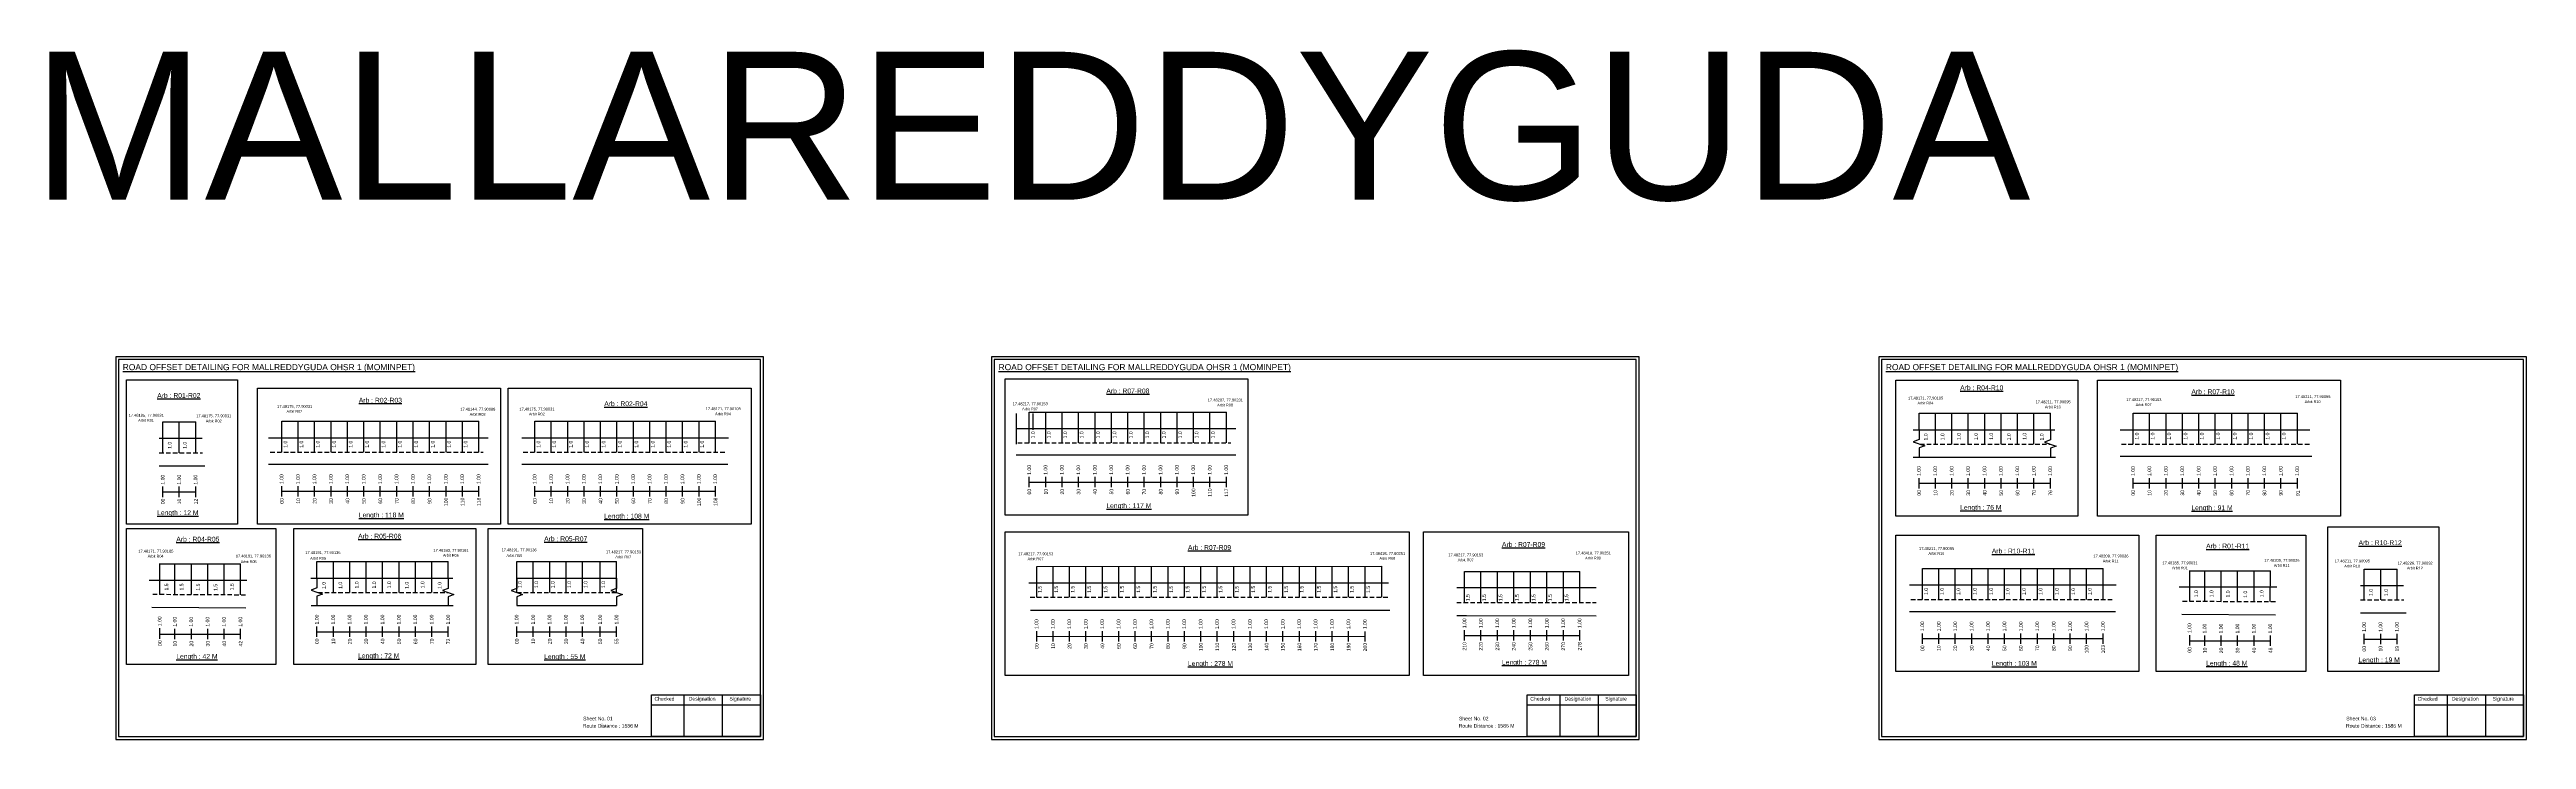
# Model space of a CAD drawing. Header units: inches. Extents: x -117 to 51867, y -12715 to 3423.
# Drawn here: x 28988 to 31040, y -529 to 42 of the extents above; entities that cross this region are included whole.
import ezdxf

# ---------------------------------------------------------------- set-up
doc = ezdxf.new("R2010")
doc.units = ezdxf.units.IN
doc.header["$MEASUREMENT"] = 0
doc.linetypes.add('DASHED2', pattern=[0.375, 0.25, -0.125])
doc.layers.add('PDF_Geometry', color=7, linetype='Continuous')
doc.layers.add('PDF_Text', color=5, linetype='Continuous')
doc.styles.add('PDF Arial', font='arial.ttf')
doc.styles.get("Standard").update_dxf_attribs({"font": 'arial.ttf'})

msp = doc.modelspace()

# ---------------------------------------------------------------- linework, layer by layer
at = {"color": 5}
for p, q in [((29082.3, -266.1), (29109.5, -266.1)), ((29180.8, -265.6), (29344, -265.6)), ((29390.4, -265.6), (29540, -265.6)), ((29800, -258), (29963.2, -258)), ((30537, -259), (30645.8, -259)), ((30714.4, -259), (30850.4, -259)), ((29079.8, -383.7), (29146.7, -383.7)), ((29209.9, -381.8), (29318.7, -381.8)), ((29375.5, -381.8), (29458.1, -381.8)), ((29806.1, -385.7), (30092.1, -385.5)), ((30539.8, -387.5), (30689.4, -387.5)), ((30761.2, -389.4), (30828.1, -389.4)), ((30905.8, -387.9), (30933, -387.9)), ((30160.5, -390), (30256, -390))]:
    msp.add_line(p, q, dxfattribs=at)
for p, q in [((29082.3, -291.6), (29082.3, -266.1)), ((29095.9, -291.6), (29095.9, -266.1)), ((29109.5, -291.6), (29109.5, -266.1)), ((29180.8, -291.2), (29180.8, -265.6)), ((29194.4, -291.2), (29194.4, -265.6)), ((29208, -291.2), (29208, -265.6)), ((29221.6, -291.2), (29221.6, -265.6)), ((29235.2, -291.2), (29235.2, -265.6)), ((29248.8, -291.2), (29248.8, -265.6)), ((29262.4, -291.2), (29262.4, -265.6)), ((29276, -291.2), (29276, -265.6)), ((29289.6, -291.2), (29289.6, -265.6)), ((29303.2, -291.2), (29303.2, -265.6)), ((29316.8, -291.2), (29316.8, -265.6)), ((29330.4, -291.2), (29330.4, -265.6)), ((29344, -291.2), (29344, -265.6)), ((29390.4, -291.2), (29390.4, -265.6)), ((29404, -291.2), (29404, -265.6)), ((29417.6, -291.2), (29417.6, -265.6)), ((29431.2, -291.2), (29431.2, -265.6)), ((29444.8, -291.2), (29444.8, -265.6)), ((29458.4, -291.2), (29458.4, -265.6)), ((29472, -291.2), (29472, -265.6)), ((29485.6, -291.2), (29485.6, -265.6)), ((29499.2, -291.2), (29499.2, -265.6)), ((29512.8, -291.2), (29512.8, -265.6)), ((29526.4, -291.2), (29526.4, -265.6)), ((29540, -291.2), (29540, -265.6)), ((29789.5, -284.6), (29789.5, -259.1)), ((29800, -283.5), (29800, -258)), ((29803.1, -272.8), (29803.1, -259.1)), ((29813.6, -283.5), (29813.6, -258)), ((29827.2, -283.5), (29827.2, -258)), ((29840.8, -283.5), (29840.8, -258)), ((29854.4, -283.5), (29854.4, -258)), ((29868, -283.5), (29868, -258)), ((29881.6, -283.5), (29881.6, -258)), ((29895.2, -283.5), (29895.2, -258)), ((29908.8, -283.5), (29908.8, -258)), ((29922.4, -283.5), (29922.4, -258)), ((29936, -283.5), (29936, -258)), ((29949.6, -283.5), (29949.6, -258)), ((29963.2, -283.5), (29963.2, -258)), ((30537, -272.6), (30537, -259)), ((30550.6, -284.5), (30550.6, -259)), ((30564.2, -284.5), (30564.2, -259)), ((30577.8, -284.5), (30577.8, -259)), ((30591.4, -284.5), (30591.4, -259)), ((30605, -284.5), (30605, -259)), ((30618.6, -284.5), (30618.6, -259)), ((30632.2, -284.5), (30632.2, -259)), ((30645.8, -272.6), (30645.8, -259)), ((30714.4, -284.5), (30714.4, -259)), ((30728, -284.5), (30728, -259)), ((30741.6, -284.5), (30741.6, -259)), ((30755.2, -284.5), (30755.2, -259)), ((30768.8, -284.5), (30768.8, -259)), ((30782.4, -284.5), (30782.4, -259)), ((30796, -284.5), (30796, -259)), ((30809.6, -284.5), (30809.6, -259)), ((30823.2, -284.5), (30823.2, -259)), ((30836.8, -284.5), (30836.8, -259)), ((30850.4, -284.5), (30850.4, -259)), ((29079.3, -279.7), (29114.7, -279.7)), ((29169.9, -279.3), (29351.8, -279.3)), ((29379.5, -279.3), (29550.9, -279.3)), ((29789.1, -271.6), (29971, -271.6)), ((30532, -272.6), (30649.6, -272.6)), ((30703.5, -272.6), (30860.6, -272.6)), ((29079.3, -302.4), (29117.1, -302.4)), ((29351.8, -301.5), (29169.9, -301.5)), ((29550.2, -301.5), (29379.5, -301.5)), ((29971, -293.8), (29789.1, -293.8)), ((30532.1, -295.3), (30649.9, -295.3)), ((30862.5, -294.8), (30703.5, -294.8)), ((29079.8, -408.9), (29079.8, -383.4)), ((29092.3, -409), (29092.3, -383.7)), ((29105.9, -409), (29105.9, -383.7)), ((29119.5, -409), (29119.5, -383.7)), ((29133.1, -409.2), (29133.1, -383.7)), ((29146.5, -409.2), (29146.7, -383.7)), ((29209.9, -395.5), (29209.9, -381.8)), ((29223.5, -407.4), (29223.5, -381.8)), ((29237.1, -407.4), (29237.1, -381.8)), ((29250.7, -407.4), (29250.7, -381.8)), ((29264.3, -407.4), (29264.3, -381.8)), ((29277.9, -407.4), (29277.9, -381.8)), ((29291.5, -407.4), (29291.5, -381.8)), ((29305.1, -407.4), (29305.1, -381.8)), ((29318.7, -395.5), (29318.7, -381.8)), ((29375.5, -407.4), (29375.5, -381.8)), ((29389.1, -407.4), (29389.1, -381.8)), ((29402.7, -407.4), (29402.7, -381.8)), ((29416.3, -407.4), (29416.3, -381.8)), ((29429.9, -407.4), (29429.9, -381.8)), ((29444.5, -407.4), (29444.5, -381.8)), ((29458.1, -407.4), (29458.1, -381.8)), ((29806.1, -411.2), (29806.1, -385.7)), ((29819.7, -411.2), (29819.7, -385.7)), ((29833.3, -411.2), (29833.3, -385.7)), ((29846.9, -411.2), (29846.9, -385.7)), ((29860.5, -411.2), (29860.5, -385.7)), ((29874.1, -411.2), (29874.1, -385.7)), ((29887.7, -411.2), (29887.7, -385.7)), ((29901.3, -411.2), (29901.3, -385.7)), ((29914.9, -411.2), (29914.9, -385.7)), ((29928.5, -411.2), (29928.5, -385.7)), ((29942.1, -411.2), (29942.1, -385.7)), ((29955.7, -411.2), (29955.7, -385.7)), ((29969.3, -411.2), (29969.3, -385.7)), ((29982.9, -411.2), (29982.9, -385.7)), ((29996.5, -411.2), (29996.5, -385.7)), ((30010.1, -411.2), (30010.1, -385.7)), ((30023.7, -411.2), (30023.7, -385.7)), ((30037.3, -411.2), (30037.3, -385.7)), ((30050.9, -411.2), (30050.9, -385.7)), ((30064.5, -411.2), (30064.5, -385.7)), ((30078.2, -411.1), (30078.2, -385.8)), ((30092.1, -411.1), (30092.1, -385.5)), ((30539.8, -413), (30539.8, -387.5)), ((30553.4, -413), (30553.4, -387.5)), ((30567, -413), (30567, -387.5)), ((30580.6, -413), (30580.6, -387.5)), ((30594.2, -413), (30594.2, -387.5)), ((30607.8, -413), (30607.8, -387.5)), ((30621.4, -413), (30621.4, -387.5)), ((30635, -413), (30635, -387.5)), ((30648.6, -413), (30648.6, -387.5)), ((30662.2, -413), (30662.2, -387.5)), ((30675.8, -413), (30675.8, -387.5)), ((30689.4, -413), (30689.4, -387.5)), ((30761.2, -414.6), (30761.2, -389.1)), ((30773.7, -414.7), (30773.7, -389.4)), ((30787.3, -414.7), (30787.3, -389.4)), ((30800.9, -414.6), (30800.9, -389.4)), ((30814.5, -414.9), (30814.5, -389.4)), ((30827.9, -414.9), (30828.1, -389.4)), ((30905.8, -413.5), (30905.8, -387.9)), ((30919.4, -413.5), (30919.4, -387.9)), ((30933, -413.5), (30933, -387.9)), ((29151.9, -397.4), (29071, -397.4)), ((29204.9, -395.5), (29322.5, -395.4)), ((29375.5, -395.5), (29458.1, -395.5)), ((29799.7, -399.3), (30097.6, -399.3)), ((30269.6, -403.6), (30154.1, -403.6)), ((30160.5, -415.5), (30160.5, -390)), ((30174.1, -415.5), (30174.1, -390)), ((30187.7, -415.5), (30187.7, -390)), ((30201.3, -415.5), (30201.3, -390)), ((30215.2, -415.5), (30215.2, -390)), ((30228.8, -415.5), (30228.8, -390)), ((30242.4, -415.5), (30242.4, -390)), ((30256, -415.5), (30256, -390)), ((30529, -401.1), (30700.3, -401.1)), ((30833.3, -403), (30752.4, -403)), ((30902.8, -401.6), (30938.2, -401.6)), ((29073.2, -419.6), (29150.9, -420)), ((29205, -418.2), (29322.8, -418.2)), ((29375.5, -418.2), (29458.1, -418.2)), ((29801, -421.9), (30098.5, -422)), ((30154.1, -426.3), (30162.2, -426.3)), ((30162.2, -426.3), (30269.6, -426.6)), ((30699.6, -423.3), (30529, -423.3)), ((30754.6, -425.2), (30832.3, -425.7)), ((30902.8, -424.3), (30940.6, -424.3))]:
    msp.add_line(p, q)
at = {"linetype": 'DASHED2', "ltscale": 15}
for p, q in [((29790.4, -283.5), (29966.8, -283.5)), ((30537.7, -284.5), (30645.8, -284.5)), ((30704.7, -284.5), (30860.6, -284.5)), ((29079.3, -291.6), (29115.2, -291.6)), ((29171.2, -291.2), (29347.6, -291.2)), ((29380.8, -291.2), (29548.4, -291.2)), ((29073.9, -408.8), (29152.2, -409.2)), ((29210.7, -407.4), (29318.7, -407.4)), ((29375.5, -407.4), (29458.1, -407.4)), ((29800.7, -411.2), (30097.2, -411.2)), ((30154.1, -415.5), (30269.6, -415.5)), ((30530.2, -413), (30697.8, -413)), ((30755.3, -414.5), (30833.6, -414.9)), ((30902.8, -413.5), (30938.7, -413.5))]:
    msp.add_line(p, q, dxfattribs=at)
at = {"color": 217, "true_color": 0x93278f}
for p, q in [((29082.3, -328.3), (29082.3, -319.7)), ((29082.3, -324), (29109.5, -324)), ((29095.9, -328.3), (29095.9, -319.7)), ((29109.5, -328.3), (29109.5, -319.7)), ((29180.8, -327.9), (29180.8, -319.3)), ((29180.8, -323.6), (29344, -323.6)), ((29194.4, -327.9), (29194.4, -319.3)), ((29208, -327.9), (29208, -319.3)), ((29221.6, -327.9), (29221.6, -319.3)), ((29235.2, -327.9), (29235.2, -319.3)), ((29248.8, -327.9), (29248.8, -319.3)), ((29262.4, -327.9), (29262.4, -319.3)), ((29276, -327.9), (29276, -319.3)), ((29289.6, -327.9), (29289.6, -319.3)), ((29303.2, -327.9), (29303.2, -319.3)), ((29316.8, -327.9), (29316.8, -319.3)), ((29330.4, -327.9), (29330.4, -319.3)), ((29344, -327.9), (29344, -319.3)), ((29390.4, -327.9), (29390.4, -319.3)), ((29390.4, -323.6), (29540, -323.6)), ((29404, -327.9), (29404, -319.3)), ((29417.6, -327.9), (29417.6, -319.3)), ((29431.2, -327.9), (29431.2, -319.3)), ((29444.8, -327.9), (29444.8, -319.3)), ((29458.4, -327.9), (29458.4, -319.3)), ((29472, -327.9), (29472, -319.3)), ((29485.6, -327.9), (29485.6, -319.3)), ((29499.2, -327.9), (29499.2, -319.3)), ((29512.8, -327.9), (29512.8, -319.3)), ((29526.4, -327.9), (29526.4, -319.3)), ((29540, -327.9), (29540, -319.3)), ((29800, -320.2), (29800, -311.6)), ((29800, -315.9), (29963.2, -315.9)), ((29813.6, -320.2), (29813.6, -311.6)), ((29827.2, -320.2), (29827.2, -311.6)), ((29840.8, -320.2), (29840.8, -311.6)), ((29854.4, -320.2), (29854.4, -311.6)), ((29868, -320.2), (29868, -311.6)), ((29881.6, -320.2), (29881.6, -311.6)), ((29895.2, -320.2), (29895.2, -311.6)), ((29908.8, -320.2), (29908.8, -311.6)), ((29922.4, -320.2), (29922.4, -311.6)), ((29936, -320.2), (29936, -311.6)), ((29949.6, -320.2), (29949.6, -311.6)), ((29963.2, -320.2), (29963.2, -311.6)), ((30537, -321.2), (30537, -312.7)), ((30537, -316.9), (30645.8, -316.9)), ((30550.6, -321.2), (30550.6, -312.7)), ((30564.2, -321.2), (30564.2, -312.7)), ((30577.8, -321.2), (30577.8, -312.7)), ((30591.4, -321.2), (30591.4, -312.7)), ((30605, -321.2), (30605, -312.7)), ((30618.6, -321.2), (30618.6, -312.7)), ((30632.2, -321.2), (30632.2, -312.7)), ((30645.8, -321.2), (30645.8, -312.7)), ((30714.4, -321.2), (30714.4, -312.7)), ((30714.4, -316.9), (30850.4, -316.9)), ((30728, -321.2), (30728, -312.7)), ((30741.6, -321.2), (30741.6, -312.7)), ((30755.2, -321.2), (30755.2, -312.7)), ((30768.8, -321.2), (30768.8, -312.7)), ((30782.4, -321.2), (30782.4, -312.7)), ((30796, -321.2), (30796, -312.7)), ((30809.6, -321.2), (30809.6, -312.7)), ((30823.2, -321.2), (30823.2, -312.7)), ((30836.8, -321.2), (30836.8, -312.7)), ((30850.4, -321.2), (30850.4, -312.7)), ((29079.8, -445.6), (29079.8, -437)), ((29079.8, -441.7), (29146.7, -441.7)), ((29092.3, -445.9), (29092.3, -437.4)), ((29105.9, -445.9), (29105.9, -437.4)), ((29119.5, -445.9), (29119.5, -437.4)), ((29133.1, -445.9), (29133.1, -437.4)), ((29146.7, -445.9), (29146.7, -437.4)), ((29209.9, -444.1), (29209.9, -435.5)), ((29209.9, -439.8), (29318.7, -439.8)), ((29223.5, -444.1), (29223.5, -435.5)), ((29237.1, -444.1), (29237.1, -435.5)), ((29250.7, -444.1), (29250.7, -435.5)), ((29264.3, -444.1), (29264.3, -435.5)), ((29277.9, -444.1), (29277.9, -435.5)), ((29291.5, -444.1), (29291.5, -435.5)), ((29305.1, -444.1), (29305.1, -435.5)), ((29318.7, -444.1), (29318.7, -435.5)), ((29375.5, -444.1), (29375.5, -435.5)), ((29375.5, -439.8), (29458.1, -439.8)), ((29389.1, -444.1), (29389.1, -435.5)), ((29402.7, -444.1), (29402.7, -435.5)), ((29416.3, -444.1), (29416.3, -435.5)), ((29429.9, -444.1), (29429.9, -435.5)), ((29444.5, -444.1), (29444.5, -435.5)), ((29458.1, -444.1), (29458.1, -435.5)), ((29806.1, -447.9), (29806.1, -439.4)), ((29806.1, -443.7), (30078.2, -443.6)), ((29819.7, -447.9), (29819.7, -439.4)), ((29833.3, -447.9), (29833.3, -439.4)), ((29846.9, -447.9), (29846.9, -439.4)), ((29860.5, -447.9), (29860.5, -439.4)), ((29874.1, -447.9), (29874.1, -439.4)), ((29887.7, -447.9), (29887.7, -439.4)), ((29901.3, -447.9), (29901.3, -439.4)), ((29914.9, -447.9), (29914.9, -439.4)), ((29928.5, -447.9), (29928.5, -439.4)), ((29942.1, -447.9), (29942.1, -439.4)), ((29955.7, -447.9), (29955.7, -439.4)), ((29969.3, -447.9), (29969.3, -439.4)), ((29982.9, -447.9), (29982.9, -439.4)), ((29996.5, -447.9), (29996.5, -439.4)), ((30010.1, -447.9), (30010.1, -439.4)), ((30023.7, -447.9), (30023.7, -439.4)), ((30037.3, -447.9), (30037.3, -439.4)), ((30050.9, -447.9), (30050.9, -439.4)), ((30064.5, -447.9), (30064.5, -439.4)), ((30078.2, -448), (30078.2, -439.5)), ((30160.5, -447.2), (30160.5, -438.6)), ((30160.5, -442.9), (30256, -442.9)), ((30174.1, -447.2), (30174.1, -438.6)), ((30187.7, -447.2), (30187.7, -438.6)), ((30201.3, -447.2), (30201.3, -438.6)), ((30215.2, -447.2), (30215.2, -438.6)), ((30228.8, -447.2), (30228.8, -438.6)), ((30242.4, -447.2), (30242.4, -438.6)), ((30256, -447.2), (30256, -438.6)), ((30539.8, -449.7), (30539.8, -441.2)), ((30539.8, -445.5), (30689.4, -445.4)), ((30553.4, -449.7), (30553.4, -441.2)), ((30567, -449.7), (30567, -441.2)), ((30580.6, -449.7), (30580.6, -441.2)), ((30594.2, -449.7), (30594.2, -441.2)), ((30607.8, -449.7), (30607.8, -441.2)), ((30621.4, -449.7), (30621.4, -441.2)), ((30635, -449.7), (30635, -441.2)), ((30648.6, -449.7), (30648.6, -441.2)), ((30662.2, -449.7), (30662.2, -441.2)), ((30675.8, -449.7), (30675.8, -441.2)), ((30689.4, -449.7), (30689.4, -441.2)), ((30761.2, -451.2), (30761.2, -442.7)), ((30761.2, -447.3), (30828.1, -447.3)), ((30773.7, -451.6), (30773.7, -443)), ((30787.3, -451.6), (30787.3, -443)), ((30800.9, -451.6), (30800.9, -443)), ((30814.5, -451.6), (30814.5, -443)), ((30828.1, -451.6), (30828.1, -443)), ((30905.8, -450.2), (30905.8, -441.6)), ((30905.8, -445.9), (30933, -445.9)), ((30919.4, -450.2), (30919.4, -441.6)), ((30933, -450.2), (30933, -441.6))]:
    msp.add_line(p, q, dxfattribs=at)
for points in [[(29052.1, -231.2), (29144, -231.2), (29144, -350.8), (29052.1, -350.8)], [(29160.7, -238.1), (29361.9, -238.1), (29361.9, -350.8), (29160.7, -350.8)], [(29368.3, -238.1), (29569.5, -238.1), (29569.5, -350.8), (29368.3, -350.8)], [(29779.9, -230.5), (29981.1, -230.5), (29981.1, -343.2), (29779.9, -343.2)], [(30517.7, -231.5), (30668.6, -231.5), (30668.6, -344.2), (30517.7, -344.2)], [(30684.8, -231.5), (30886, -231.5), (30886, -344.2), (30684.8, -344.2)], [(29052.1, -354.3), (29175.9, -354.3), (29175.9, -467), (29052.1, -467)], [(29190.7, -354.3), (29341.5, -354.3), (29341.5, -467), (29190.7, -467)], [(29351.6, -354.3), (29479.7, -354.3), (29479.7, -467), (29351.6, -467)], [(29779.9, -357), (30114.6, -357), (30114.6, -476), (29779.9, -476)], [(30126.6, -357.1), (30296.2, -357.1), (30296.2, -476), (30126.6, -476)], [(30517.7, -360), (30719, -360), (30719, -472.7), (30517.7, -472.7)], [(30733.5, -360), (30857.3, -360), (30857.3, -472.7), (30733.5, -472.7)], [(30875.5, -353.1), (30967.5, -353.1), (30967.5, -472.7), (30875.5, -472.7)]]:
    msp.add_lwpolyline(points, close=True)
at = {"linetype": 'Continuous'}
for points in [[(30537, -272.3), (30537, -280.8), (30532.2, -282.5), (30541.7, -286), (30537, -287.7), (30537, -295)], [(30645.8, -272.6), (30645.8, -281.1), (30641, -282.8), (30650.5, -286.2), (30645.8, -288), (30645.8, -295.3)], [(29209.9, -395.2), (29209.9, -403.6), (29205.1, -405.4), (29214.6, -408.8), (29209.9, -410.5), (29209.9, -417.9)], [(29318.7, -395.5), (29318.7, -403.9), (29314, -405.6), (29323.4, -409.1), (29318.7, -410.8), (29318.7, -418.2)], [(29375.5, -395.5), (29375.5, -403.9), (29370.7, -405.6), (29380.2, -409.1), (29375.5, -410.8), (29375.5, -418.2)], [(29458.1, -395.5), (29458.1, -403.9), (29453.4, -405.6), (29462.9, -409.1), (29458.1, -410.8), (29458.1, -418.2)]]:
    msp.add_lwpolyline(points, dxfattribs=at)
at = {"layer": 'PDF_Geometry'}
for points in [[(29043.2, -212.2), (29043.2, -529), (29579.7, -529), (29579.7, -212.2)], [(29045.5, -214.6), (29045.5, -526.5), (29577.3, -526.5), (29577.3, -214.6)], [(29768.7, -212.2), (29768.7, -529), (30305.2, -529), (30305.2, -212.2)], [(29771, -214.6), (29771, -526.5), (30302.7, -526.5), (30302.7, -214.6)], [(30503.7, -212.2), (30503.7, -529), (31040.2, -529), (31040.2, -212.2)], [(30506, -214.6), (30506, -526.5), (31037.7, -526.5), (31037.7, -214.6)]]:
    msp.add_lwpolyline(points, close=True, dxfattribs=at)
at = {"layer": 'PDF_Geometry', "color": 242, "true_color": 0xcc1f26}
for points in [[(29577.3, -526.6), (29486.9, -526.6), (29486.9, -492), (29577.3, -492)], [(30302.7, -526.6), (30212.4, -526.6), (30212.4, -492), (30302.7, -492)], [(31037.7, -526.6), (30947.4, -526.6), (30947.4, -492), (31037.7, -492)]]:
    msp.add_lwpolyline(points, close=True, dxfattribs=at)
for points in [[(29513.9, -492), (29513.9, -526.6)], [(29545.6, -492), (29545.6, -526.6)], [(30239.4, -492), (30239.4, -526.6)], [(30271.1, -492), (30271.1, -526.6)], [(30974.4, -492), (30974.4, -526.6)], [(31006.1, -492), (31006.1, -526.6)], [(29486.9, -500.4), (29577.3, -500.4)], [(30212.4, -500.4), (30302.7, -500.4)], [(30947.4, -500.4), (31037.7, -500.4)]]:
    msp.add_lwpolyline(points, dxfattribs=at)

# ---------------------------------------------------------------- texts
for s, height, p in [('MALLAREDDYGUDA', 122.535, (28974.3, -82.3)), ('Sheet No. 01', 3, (29430.4, -513.2)), ('Sheet No. 02', 3, (30155.9, -513.2)), ('Sheet No. 03', 3, (30890.9, -513.2)), ('Route Distance : 1586 M', 3, (29430.2, -519.2)), ('Route Distance : 1586 M', 3, (30155.7, -519.2)), ('Route Distance : 1586 M', 3, (30890.7, -519.2))]:
    msp.add_text(s, height=height).set_placement(p)
at = {"color": 242, "true_color": 0xcd2027}
for s, height, p in [('%%UROAD OFFSET DETAILING FOR MALLREDDYGUDA OHSR 1 (MOMINPET)', 5, (29049, -223.3)), ('%%UROAD OFFSET DETAILING FOR MALLREDDYGUDA OHSR 1 (MOMINPET)', 5, (29774.5, -223.3)), ('%%UROAD OFFSET DETAILING FOR MALLREDDYGUDA OHSR 1 (MOMINPET)', 5, (30509.5, -223.3)), ('%%UArb : R01-R02', 4, (29077.6, -246.3)), ('%%UArb : R02-R03', 4, (29244.6, -250.2)), ('%%UArb : R07-R08', 4, (29863.8, -242.5)), ('%%UArb : R04-R10', 4, (30571.1, -239.9)), ('%%UArb : R07-R10', 4, (30762.6, -243.2)), ('%%UArb : R02-R04', 4, (29447.9, -253.1)), ('%%ULength : 12 M', 4, (29077.6, -343.3)), ('%%ULength : 118 M', 4, (29244.6, -345.2)), ('%%ULength : 108 M', 4, (29447.9, -346.1)), ('%%ULength : 117 M', 4, (29863.8, -337.5)), ('%%ULength : 76 M', 4, (30571.1, -338.9)), ('%%ULength : 91 M', 4, (30762.6, -339.2)), ('%%UArb : R04-R05', 4, (29093.4, -365.2)), ('%%UArb : R05-R06', 4, (29244, -362.7)), ('%%UArb : R05-R07', 4, (29398.1, -364.9)), ('%%UArb : R07-R09', 4, (29931.4, -372.1)), ('%%UArb : R07-R09', 4, (30191.5, -369.6)), ('%%UArb : R01-R11', 4, (30774.8, -370.9)), ('%%UArb : R10-R12', 4, (30901.1, -368.1)), ('%%UArb : R10-R11', 4, (30597.3, -375)), ('%%ULength : 42 M', 4, (29093.4, -462.2)), ('%%ULength : 72 M', 4, (29244, -461.7)), ('%%ULength : 55 M', 4, (29398.1, -462.4)), ('%%ULength : 278 M', 4, (29931.4, -468.1)), ('%%ULength : 278 M', 4, (30191.5, -467.1)), ('%%ULength : 103 M', 4, (30597.3, -468)), ('%%ULength : 48 M', 4, (30774.8, -467.9)), ('%%ULength : 19 M', 4, (30901.1, -465.1))]:
    msp.add_text(s, height=height, dxfattribs=at).set_placement(p)
at = {"color": 5}
for s, height, p in [('17.48171, 77.90105', 2.34, (30527.9, -247.6)), ('17.48211, 77.90095', 2.34, (30848.7, -246.4)), ('17.48185, 77.90031', 2.34, (29053.9, -261.8)), ('Arbit R01', 2.25, (29061.8, -266)), ('17.48175, 77.90031', 2.34, (29109.9, -262.3)), ('Arbit R02', 2.25, (29117.8, -266.5)), ('17.48175, 77.90031', 2.34, (29176.9, -254.5)), ('Arbit R02', 2.25, (29184.7, -258.6)), ('17.48144, 77.90088', 2.34, (29328.6, -256.8)), ('Arbit R03', 2.25, (29336.4, -261)), ('17.48175, 77.90031', 2.34, (29377.6, -256.7)), ('Arbit R02', 2.25, (29385.5, -260.8)), ('17.48171, 77.90105', 2.34, (29531.9, -256.4)), ('Arbit R04', 2.25, (29539.7, -260.6)), ('17.48217, 77.90153', 2.34, (29786.2, -252.3)), ('Arbit R07', 2.25, (29794, -256.5)), ('17.48207, 77.90231', 2.34, (29947.8, -249.2)), ('Arbit R08', 2.25, (29955.6, -253.3)), ('Arbit R04', 2.25, (30535.7, -251.7)), ('17.48211, 77.90095', 2.34, (30633.5, -250.7)), ('Arbit R10', 2.25, (30641.3, -254.9)), ('17.48217, 77.90153', 2.34, (30708.7, -248.9)), ('Arbit R07', 2.25, (30716.5, -253)), ('Arbit R10', 2.25, (30856.5, -250.5)), ('17.48171, 77.90105', 2.34, (29061.9, -374.3)), ('Arbit R04', 2.25, (29069.7, -378.4)), ('17.48191, 77.90136', 2.34, (29142.7, -378.3)), ('Arbit R05', 2.25, (29146.8, -383)), ('17.48191, 77.90136', 2.34, (29200.3, -375.5)), ('Arbit R05', 2.25, (29204.3, -380.2)), ('17.48183, 77.90181', 2.34, (29306.4, -373.6)), ('Arbit R06', 2.25, (29314.3, -377.7)), ('17.48191, 77.90136', 2.34, (29362.8, -373.2)), ('Arbit R05', 2.25, (29366.9, -377.9)), ('17.48217, 77.90153', 2.34, (29449.3, -374.9)), ('Arbit R07', 2.25, (29457.1, -379)), ('17.48217, 77.90153', 2.34, (29790.8, -376.5)), ('Arbit R07', 2.25, (29798.6, -380.6)), ('17.48418, 77.90251', 2.34, (30082.2, -376.2)), ('Arbit R09', 2.25, (30090, -380.3)), ('17.48217, 77.90153', 2.34, (30147, -377.4)), ('Arbit R07', 2.25, (30154.9, -381.5)), ('17.48418, 77.90251', 2.34, (30252.6, -375.8)), ('Arbit R09', 2.25, (30260.4, -380)), ('17.48211, 77.90095', 2.34, (30537, -372.1)), ('Arbit R10', 2.25, (30544.8, -376.2)), ('17.48209, 77.90026', 2.34, (30681.4, -378.3)), ('Arbit R11', 2.25, (30689.2, -382.4)), ('17.48185, 77.90031', 2.34, (30738.6, -384)), ('Arbit R01', 2.25, (30746.5, -388.1)), ('17.48209, 77.90026', 2.34, (30823.1, -381.9)), ('Arbit R11', 2.25, (30830.9, -386.1)), ('17.48211, 77.90095', 2.34, (30881.4, -382.4)), ('Arbit R10', 2.25, (30889.2, -386.6)), ('17.48226, 77.90092', 2.34, (30933.4, -384.2)), ('Arbit R12', 2.25, (30941.2, -388.3))]:
    msp.add_text(s, height=height, dxfattribs=at).set_placement(p)
for s, p in [('1.0', (29089.4, -288.4)), ('1.0', (29102, -288.4)), ('1.0', (29185.3, -287.5)), ('1.0', (29198.5, -287.5)), ('1.0', (29212.1, -287.5)), ('1.0', (29225.7, -287.5)), ('1.0', (29239.3, -287.5)), ('1.0', (29252.9, -287.5)), ('1.0', (29266.5, -287.5)), ('1.0', (29280.1, -287.5)), ('1.0', (29293.7, -287.5)), ('1.0', (29307.3, -287.5)), ('1.0', (29320.9, -287.5)), ('1.0', (29334.5, -287.5)), ('1.0', (29394.9, -287.5)), ('1.0', (29408, -287.5)), ('1.0', (29421.6, -287.5)), ('1.0', (29435.2, -287.5)), ('1.0', (29448.8, -287.5)), ('1.0', (29462.4, -287.5)), ('1.0', (29476, -287.5)), ('1.0', (29489.6, -287.5)), ('1.0', (29503.2, -287.5)), ('1.0', (29516.8, -287.5)), ('1.0', (29530.4, -287.5)), ('1.0', (29804.5, -279.8)), ('1.0', (29817.6, -279.8)), ('1.0', (29831.2, -279.8)), ('1.0', (29844.8, -279.8)), ('1.0', (29858.4, -279.8)), ('1.0', (29872, -279.8)), ('1.0', (29885.6, -279.8)), ('1.0', (29899.2, -279.8)), ('1.0', (29912.8, -279.8)), ('1.0', (29926.4, -279.8)), ('1.0', (29940, -279.8)), ('1.0', (29953.6, -279.8)), ('1.0', (30544.1, -281.5)), ('1.0', (30557.9, -281.4)), ('1.0', (30571.5, -281.1)), ('1.0', (30585.7, -281.1)), ('1.0', (30598.3, -281)), ('1.0', (30612.8, -281.4)), ('1.0', (30625.9, -281)), ('1.0', (30640.1, -281.5)), ('1.0', (30718.9, -280.8)), ('1.0', (30732, -280.8)), ('1.0', (30745.6, -280.8)), ('1.0', (30759.2, -280.8)), ('1.0', (30772.8, -280.8)), ('1.0', (30786.4, -280.8)), ('1.0', (30800, -280.8)), ('1.0', (30813.6, -280.8)), ('1.0', (30827.2, -280.8)), ('1.0', (30840.8, -280.8)), ('1.5', (29086.7, -405.7)), ('1.5', (29099.3, -405.7)), ('1.5', (29113, -405.8)), ('1.5', (29127.4, -406)), ('1.5', (29140.9, -405.6)), ('1.0', (29217, -404.4)), ('1.0', (29230.8, -404.3)), ('1.0', (29244.4, -404)), ('1.0', (29258.7, -404)), ('1.0', (29271.2, -403.9)), ('1.0', (29285.8, -404.3)), ('1.0', (29298.9, -403.9)), ('1.0', (29313, -404.4)), ('1.0', (29379.5, -403.7)), ('1.0', (29393.1, -403.7)), ('1.0', (29406.7, -403.7)), ('1.0', (29420.3, -403.7)), ('1.0', (29433.9, -403.7)), ('1.0', (29448.6, -403.7)), ('1.5', (29810.2, -407.6)), ('1.5', (29823.8, -407.6)), ('1.5', (29837.4, -407.6)), ('1.5', (29851, -407.6)), ('1.5', (29864.6, -407.6)), ('1.5', (29878.2, -407.6)), ('1.5', (29891.8, -407.6)), ('1.5', (29905.4, -407.6)), ('1.5', (29919, -407.6)), ('1.5', (29932.6, -407.6)), ('1.5', (29946.2, -407.6)), ('1.5', (29959.8, -407.6)), ('1.5', (29973.4, -407.6)), ('1.5', (29987, -407.6)), ('1.5', (30000.6, -407.6)), ('1.5', (30014.2, -407.6)), ('1.5', (30027.1, -407.6)), ('1.5', (30041.4, -407.6)), ('1.5', (30055, -407.6)), ('1.5', (30068.6, -407.6)), ('1.5', (30082.2, -407.7)), ('1.5', (30164.7, -414.5)), ('1.5', (30178.2, -414.5)), ('1.5', (30191.8, -414.5)), ('1.5', (30205.4, -414.5)), ('1.5', (30219.2, -414.5)), ('1.5', (30232.8, -414.5)), ('1.5', (30246.4, -414.5)), ('1.0', (30544.4, -409.4)), ('1.0', (30557.5, -409.4)), ('1.0', (30571.1, -409.4)), ('1.0', (30584.7, -409.4)), ('1.0', (30598.3, -409.4)), ('1.0', (30611.9, -409.4)), ('1.0', (30625.5, -409.4)), ('1.0', (30639.1, -409.4)), ('1.0', (30652.7, -409.4)), ('1.0', (30666.3, -409.4)), ('1.0', (30679.9, -409.4)), ('1.0', (30768.1, -411.3)), ('1.0', (30780.7, -411.3)), ('1.0', (30794.4, -411.5)), ('1.0', (30808.8, -411.7)), ('1.0', (30822.3, -411.3)), ('1.0', (30912.8, -410.3)), ('1.0', (30925.4, -410.3))]:
    msp.add_text(s, height=3, rotation=90).set_placement(p)
at = {"color": 217, "true_color": 0x93278f}
for s, p in [('1.00', (29801.3, -309.9)), ('1.00', (29814.9, -309.9)), ('1.00', (29828.5, -309.9)), ('1.00', (29842.1, -309.9)), ('1.00', (29855.7, -309.9)), ('1.00', (29869.3, -309.9)), ('1.00', (29882.9, -309.9)), ('1.00', (29896.5, -309.9)), ('1.00', (29910.1, -309.9)), ('1.00', (29923.7, -309.9)), ('1.00', (29937.3, -309.9)), ('1.00', (29950.9, -309.9)), ('1.00', (29964.5, -309.9)), ('1.00', (30538.3, -310.9)), ('1.00', (30551.9, -310.9)), ('1.00', (30565.5, -310.9)), ('1.00', (30579.1, -310.9)), ('1.00', (30592.7, -310.9)), ('1.00', (30606.3, -310.9)), ('1.00', (30619.9, -310.9)), ('1.00', (30633.5, -310.9)), ('1.00', (30647.1, -310.9)), ('1.00', (30715.7, -310.9)), ('1.00', (30729.3, -310.9)), ('1.00', (30742.9, -310.9)), ('1.00', (30756.5, -310.9)), ('1.00', (30770.1, -310.9)), ('1.00', (30783.7, -310.9)), ('1.00', (30797.3, -310.9)), ('1.00', (30810.9, -310.9)), ('1.00', (30824.5, -310.9)), ('1.00', (30838.1, -310.9)), ('1.00', (30851.7, -310.9)), ('1.00', (29083.6, -318)), ('1.00', (29097.2, -318)), ('1.00', (29110.8, -318)), ('1.00', (29182.1, -317.6)), ('1.00', (29195.7, -317.6)), ('1.00', (29209.3, -317.6)), ('1.00', (29222.9, -317.6)), ('1.00', (29236.5, -317.6)), ('1.00', (29250.1, -317.6)), ('1.00', (29263.7, -317.6)), ('1.00', (29277.3, -317.6)), ('1.00', (29290.9, -317.6)), ('1.00', (29304.5, -317.6)), ('1.00', (29318.1, -317.6)), ('1.00', (29331.7, -317.6)), ('1.00', (29345.3, -317.6)), ('1.00', (29391.7, -317.6)), ('1.00', (29405.3, -317.6)), ('1.00', (29418.9, -317.6)), ('1.00', (29432.5, -317.6)), ('1.00', (29446.1, -317.6)), ('1.00', (29459.7, -317.6)), ('1.00', (29473.3, -317.6)), ('1.00', (29486.9, -317.6)), ('1.00', (29500.5, -317.6)), ('1.00', (29514.1, -317.6)), ('1.00', (29527.7, -317.6)), ('1.00', (29541.3, -317.6)), ('00', (29801.5, -326.2)), ('10', (29815.1, -326.2)), ('20', (29828.7, -326.2)), ('30', (29842.3, -326.2)), ('40', (29855.9, -326.2)), ('50', (29869.5, -326.2)), ('60', (29883.1, -326.2)), ('70', (29896.7, -326.2)), ('80', (29910.3, -326.2)), ('90', (29923.9, -326.2)), ('100', (29937.5, -328.2)), ('110', (29951.1, -328.2)), ('117', (29964.7, -328.2)), ('00', (30538.5, -327.2)), ('10', (30552.1, -327.2)), ('20', (30565.7, -327.2)), ('30', (30579.3, -327.2)), ('40', (30592.9, -327.2)), ('50', (30606.5, -327.2)), ('60', (30620.1, -327.2)), ('70', (30633.7, -327.2)), ('76', (30647.3, -327.2)), ('00', (30715.8, -327.2)), ('10', (30729.4, -327.2)), ('20', (30743, -327.2)), ('30', (30756.6, -327.2)), ('40', (30770.2, -327.2)), ('50', (30783.8, -327.2)), ('60', (30797.4, -327.2)), ('70', (30811, -327.2)), ('80', (30824.6, -327.2)), ('90', (30838.2, -327.2)), ('91', (30852.2, -327.5)), ('00', (29083.8, -334.3)), ('10', (29097.4, -334.3)), ('12', (29111, -334.3)), ('00', (29182.3, -333.9)), ('10', (29195.9, -333.9)), ('20', (29209.5, -333.9)), ('30', (29223.1, -333.9)), ('40', (29236.7, -333.9)), ('50', (29250.3, -333.9)), ('60', (29263.9, -333.9)), ('70', (29277.5, -333.9)), ('80', (29291.1, -333.9)), ('90', (29304.7, -333.9)), ('100', (29318.3, -335.8)), ('110', (29331.9, -335.8)), ('118', (29345.5, -335.8)), ('00', (29391.9, -333.9)), ('10', (29405.5, -333.9)), ('20', (29419.1, -333.9)), ('30', (29432.7, -333.9)), ('40', (29446.3, -333.9)), ('50', (29459.9, -333.9)), ('60', (29473.5, -333.9)), ('70', (29487.1, -333.9)), ('80', (29500.7, -333.9)), ('90', (29514.3, -333.9)), ('100', (29527.9, -335.8)), ('108', (29541.5, -335.8)), ('1.00', (29081.1, -435.3)), ('1.00', (29093.6, -435.6)), ('1.00', (29107.2, -435.6)), ('1.00', (29120.8, -435.6)), ('1.00', (29134.4, -435.6)), ('1.00', (29148, -435.6)), ('1.00', (29211.2, -433.8)), ('1.00', (29224.8, -433.8)), ('1.00', (29238.4, -433.8)), ('1.00', (29252, -433.8)), ('1.00', (29265.6, -433.8)), ('1.00', (29279.2, -433.8)), ('1.00', (29292.8, -433.8)), ('1.00', (29306.4, -433.8)), ('1.00', (29320, -433.8)), ('1.00', (29376.8, -433.8)), ('1.00', (29390.4, -433.8)), ('1.00', (29404, -433.8)), ('1.00', (29417.6, -433.8)), ('1.00', (29431.2, -433.8)), ('1.00', (29445.9, -433.8)), ('1.00', (29459.5, -433.8)), ('1.00', (29807.4, -437.6)), ('1.00', (29821, -437.6)), ('1.00', (29834.6, -437.6)), ('1.00', (29848.2, -437.6)), ('1.00', (29861.8, -437.6)), ('1.00', (29875.4, -437.6)), ('1.00', (29889, -437.6)), ('1.00', (29902.6, -437.6)), ('1.00', (29916.2, -437.6)), ('1.00', (29929.8, -437.6)), ('1.00', (29943.4, -437.6)), ('1.00', (29957, -437.6)), ('1.00', (29970.6, -437.6)), ('1.00', (29984.2, -437.6)), ('1.00', (29997.8, -437.6)), ('1.00', (30011.4, -437.6)), ('1.00', (30025, -437.6)), ('1.00', (30038.6, -437.6)), ('1.00', (30052.2, -437.6)), ('1.00', (30065.8, -437.6)), ('1.00', (30079.5, -437.7)), ('1.00', (30161.9, -436.9)), ('1.00', (30175.5, -436.9)), ('1.00', (30189.1, -436.9)), ('1.00', (30202.7, -436.9)), ('1.00', (30216.5, -436.9)), ('1.00', (30230.1, -436.9)), ('1.00', (30243.7, -436.9)), ('1.00', (30257.3, -436.9)), ('00', (29081.3, -451.6)), ('10', (29093.8, -452)), ('20', (29107.4, -452)), ('30', (29121, -452)), ('40', (29134.6, -452)), ('42', (29148.2, -452)), ('00', (29211.4, -450.1)), ('10', (29225, -450.1)), ('20', (29238.6, -450.1)), ('30', (29252.2, -450.1)), ('40', (29265.8, -450.1)), ('50', (29279.4, -450.1)), ('60', (29293, -450.1)), ('70', (29306.6, -450.1)), ('72', (29320.2, -450.1)), ('00', (29377, -450.1)), ('10', (29390.6, -450.1)), ('20', (29404.2, -450.1)), ('30', (29417.8, -450.1)), ('40', (29431.4, -450.1)), ('50', (29446, -450.1)), ('55', (29459.6, -450.1)), ('00', (29807.6, -454)), ('10', (29821.2, -454)), ('20', (29834.8, -454)), ('30', (29848.4, -454)), ('40', (29862, -454)), ('50', (29875.6, -454)), ('60', (29889.2, -454)), ('70', (29902.8, -454)), ('80', (29916.4, -454)), ('90', (29930, -454)), ('100', (29943.6, -455.9)), ('110', (29957.2, -455.9)), ('120', (29970.8, -455.9)), ('130', (29984.4, -455.9)), ('140', (29998, -455.9)), ('150', (30011.6, -455.9)), ('160', (30025.2, -455.9)), ('170', (30038.8, -455.9)), ('180', (30052.4, -455.9)), ('190', (30066, -455.9)), ('200', (30079.6, -456)), ('210', (30162, -455.4)), ('220', (30175.6, -455.4)), ('230', (30189.2, -455.4)), ('240', (30202.8, -455.4)), ('250', (30216.6, -455.4)), ('260', (30230.2, -455.4)), ('270', (30243.8, -455.4)), ('278', (30257.4, -455.4)), ('1.00', (30541.2, -439.4)), ('00', (30541.3, -455.8)), ('1.00', (30554.8, -439.4)), ('10', (30554.9, -455.8)), ('1.00', (30568.4, -439.4)), ('20', (30568.5, -455.8)), ('1.00', (30582, -439.4)), ('30', (30582.1, -455.8)), ('1.00', (30595.6, -439.4)), ('40', (30595.7, -455.8)), ('1.00', (30609.2, -439.4)), ('50', (30609.3, -455.8)), ('1.00', (30622.8, -439.4)), ('60', (30622.9, -455.8)), ('1.00', (30636.4, -439.4)), ('70', (30636.5, -455.8)), ('1.00', (30650, -439.4)), ('80', (30650.1, -455.8)), ('1.00', (30663.6, -439.4)), ('90', (30663.7, -455.8)), ('1.00', (30677.2, -439.4)), ('100', (30677.3, -457.7)), ('1.00', (30690.8, -439.4)), ('103', (30690.9, -457.7)), ('1.00', (30762.5, -440.9)), ('1.00', (30775, -441.3)), ('1.00', (30788.6, -441.3)), ('1.00', (30802.2, -441.3)), ('1.00', (30815.8, -441.3)), ('1.00', (30829.4, -441.3)), ('1.00', (30907.1, -439.9)), ('1.00', (30920.7, -439.9)), ('1.00', (30934.3, -439.9)), ('00', (30762.6, -457.2)), ('10', (30775.2, -457.6)), ('20', (30788.8, -457.6)), ('30', (30802.4, -457.6)), ('40', (30816, -457.6)), ('48', (30829.6, -457.6)), ('00', (30907.2, -456.2)), ('10', (30920.8, -456.2)), ('19', (30934.4, -456.2))]:
    msp.add_text(s, height=3, rotation=90, dxfattribs=at).set_placement(p)
at = {"layer": 'PDF_Text', "color": 7, "attachment_point": 7, "style": 'PDF Arial'}
for s, insert, char_height in [('Checked', (29489.5, -496.9), 3), ('Designation', (29517.9, -497.7), 3.001), ('Signature', (29551.6, -497.7), 3), ('Checked', (30215, -496.9), 3), ('Designation', (30243.4, -497.7), 3.001), ('Signature', (30277.1, -497.7), 3), ('Checked', (30950, -496.9), 3), ('Designation', (30978.4, -497.7), 3.001), ('Signature', (31012.1, -497.7), 3)]:
    msp.add_mtext(s, dxfattribs=dict(at, insert=insert, char_height=char_height))

doc.saveas('drawing.dxf')
